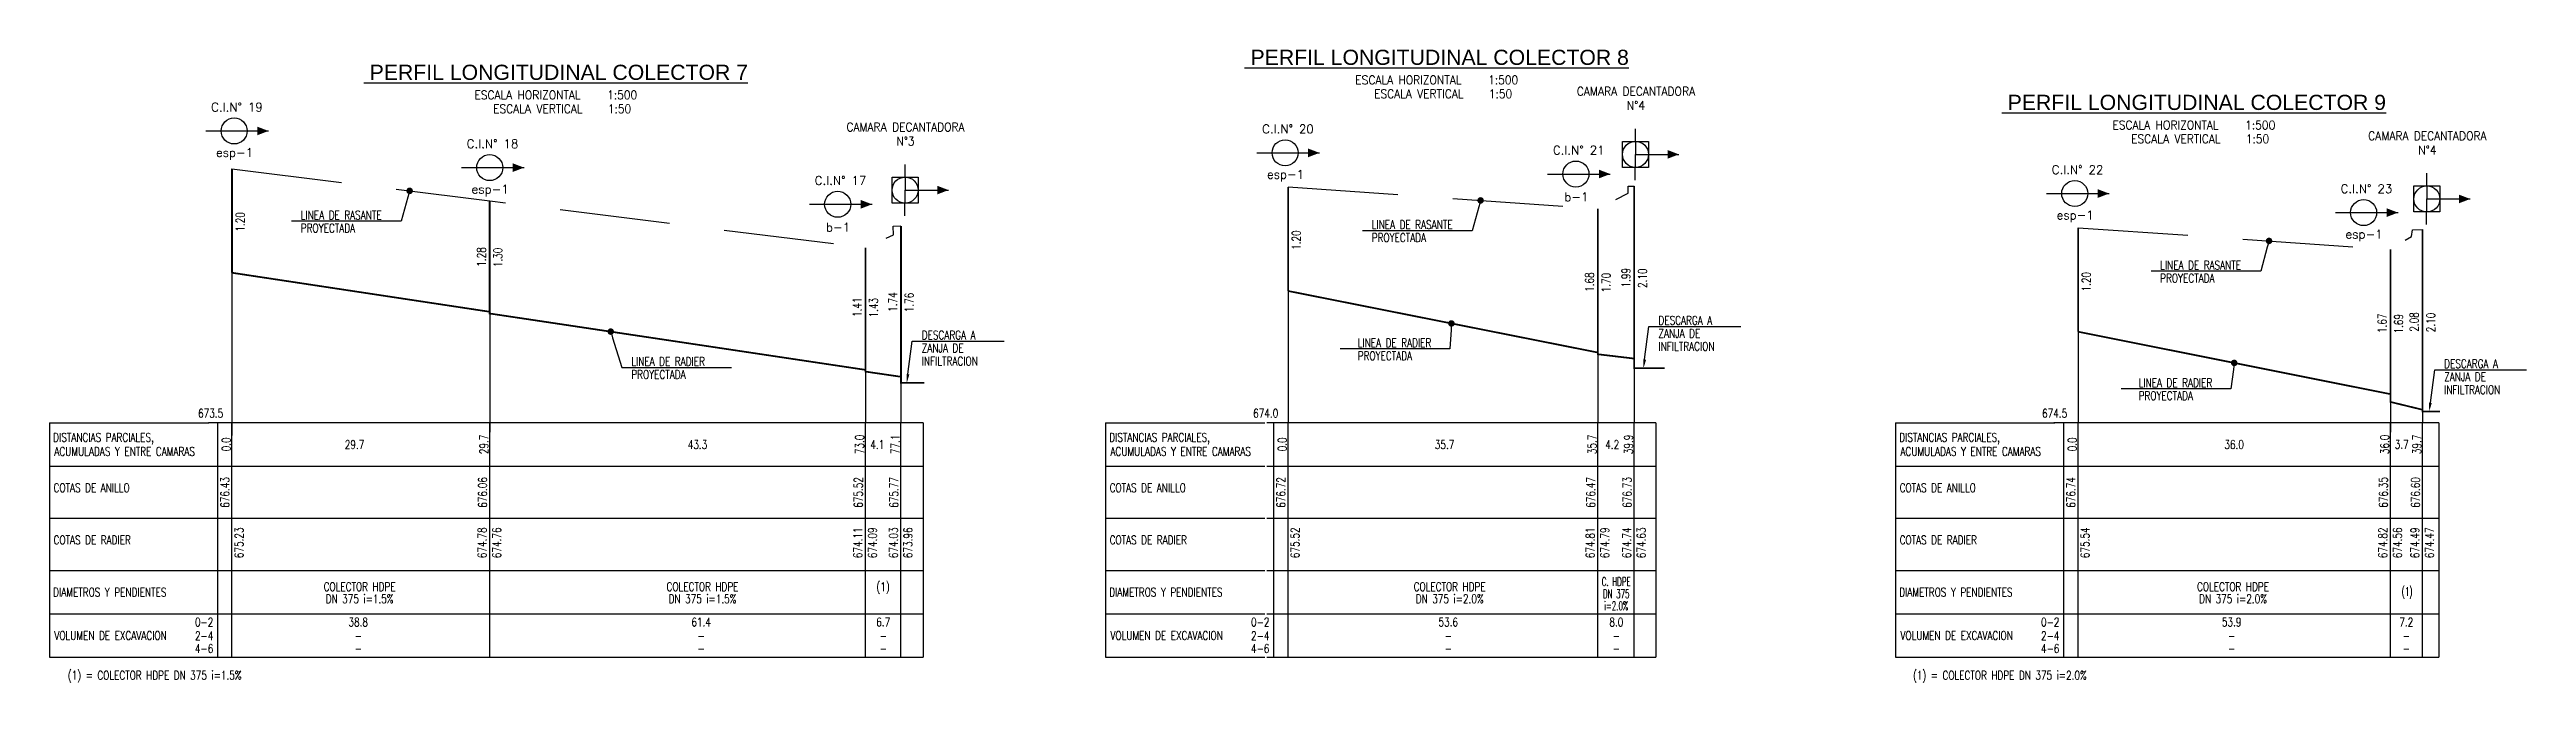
# Model space of a CAD drawing. Extents: x 352140 to 354978, y 6304672 to 6307963.
# Drawn here: x 353714.3 to 353999.8, y 6304672 to 6304745 of the extents above; entities that cross this region are included whole.
import ezdxf
from ezdxf import colors
from ezdxf.entities.mleader import LeaderData, LeaderLine
from ezdxf.enums import TextEntityAlignment as Align
from ezdxf.math import Vec2, Vec3

# ---------------------------------------------------------------- set-up
doc = ezdxf.new("R2010")
doc.units = 0
doc.linetypes.add('DASHED', pattern=[19.049999999999997, 12.7, -6.35])
doc.layers.get('0').update_dxf_attribs({"linetype": 'CONTINUOUS'})
for name, color, linetype in [('00-ALL SALIDA SUMIDERO', 1, 'CONTINUOUS'), ('00-FORMATO', 6, 'CONTINUOUS'), ('00_All ext_Txt', 4, 'CONTINUOUS'), ('03_Pav ext_Cota 250', 7, 'CONTINUOUS'), ('03_S2_Pav ext_Borde vereda', 7, 'CONTINUOUS'), ('05', 3, 'CONTINUOUS'), ('C-ROAD-PROF', 3, 'CONTINUOUS'), ('Perfil perfil cajon', 6, 'CONTINUOUS'), ('Perfil perfil texto', 3, 'CONTINUOUS')]:
    doc.layers.add(name, color=color, linetype=linetype)
doc.styles.add('lluvias DET-ROMANS', font='ROMANS.SHX', dxfattribs={"width": 0.9, "height": 2})
doc.styles.add('NEGRITA', font='swisse.ttf')
doc.styles.add('ROMANS', font='romans.shx', dxfattribs={"width": 0.75})

msp = doc.modelspace()

# ---------------------------------------------------------------- texts
at = {"layer": '00-FORMATO', "color": 6, "style": 'NEGRITA'}
for s, p in [('%%U PERFIL LONGITUDINAL COLECTOR 8', (353874.1924643679, 6304744.115686759)), ('%%U PERFIL LONGITUDINAL COLECTOR 7', (353772.6697989113, 6304742.386979602)), ('%%U PERFIL LONGITUDINAL COLECTOR 9', (353961.4549609363, 6304738.916216425))]:
    msp.add_text(s, height=1.750000116368201, dxfattribs=at).set_placement(p, align=Align.MIDDLE)
at = {"layer": '00-FORMATO', "color": 0, "style": 'ROMANS', "width": 0.9}
for s, p in [('ESCALA HORIZONTAL   1:500', (353874.1924643679, 6304741.499403889)), ('ESCALA HORIZONTAL   1:500', (353772.6697989113, 6304739.770696732)), ('ESCALA VERTICAL   1:50', (353773.3988726587, 6304738.173683423)), ('ESCALA VERTICAL   1:50', (353874.9215381152, 6304739.90239058)), ('ESCALA HORIZONTAL   1:500', (353961.4549609363, 6304736.299933555)), ('ESCALA VERTICAL   1:50', (353962.1840346837, 6304734.702920245))]:
    msp.add_text(s, height=1.000000066496115, dxfattribs=at).set_placement(p, align=Align.MIDDLE)
at = {"layer": 'Perfil perfil texto', "color": 0, "style": 'lluvias DET-ROMANS'}
for s, p in [('C.I.N%%D 19', (353735.9173793764, 6304738.373650787)), ('C.I.N%%D 20', (353857.0417403238, 6304735.84690793)), ('esp-1', (353735.638954753, 6304732.972652985)), ('C.I.N%%D 18', (353765.3689430072, 6304734.143018831)), ('C.I.N%%D 21', (353890.5586406453, 6304733.404906931)), ('esp-1', (353765.0905183837, 6304728.742021028)), ('C.I.N%%D 17', (353805.4760012309, 6304729.91229032)), ('esp-1', (353856.7633157003, 6304730.445910127)), ('C.I.N%%D 22', (353948.0464909962, 6304731.152988199)), ('C.I.N%%D 23', (353981.3445095235, 6304728.95427666)), ('b-1', (353890.2802160218, 6304728.003909129)), ('esp-1', (353947.7680663727, 6304725.751990397)), ('b-1', (353805.1975766074, 6304724.511292517)), ('esp-1', (353981.0660849, 6304723.553278857))]:
    msp.add_text(s, height=1, rotation=359.9999999466392, dxfattribs=at).set_placement(p, align=Align.MIDDLE)
at = {"layer": 'Perfil perfil texto', "color": 0, "style": 'lluvias DET-ROMANS', "width": 0.75}
for s, rotation, p in [('1.20', 89.99999994663915, (353736.2900737774, 6304725.125343055)), ('1.20', 89.99999994663915, (353858.001304823, 6304723.025343054)), ('1.28', 89.99999994663915, (353764.0892441282, 6304721.082634715)), ('1.30', 89.99999994663915, (353765.9900737774, 6304721.02534305)), ('1.68', 89.99999994663915, (353891.8004751738, 6304718.182634681)), ('1.70', 89.99999994663915, (353893.701304823, 6304718.125343015)), ('1.99', 89.99999994663915, (353896.0004751738, 6304718.682634669)), ('2.10', 89.99999994663915, (353897.901304823, 6304718.625343004)), ('1.20', 89.99999994663915, (353949.0493589837, 6304718.22534302)), ('1.41', 89.99999994663915, (353807.3892441282, 6304715.282634687)), ('1.43', 89.99999994663915, (353809.2900737774, 6304715.225343022)), ('1.74', 89.99999994663915, (353811.4892441282, 6304715.882634685)), ('1.76', 89.99999994663915, (353813.3900737774, 6304715.82534302)), ('1.67', 89.99999994663915, (353983.1485293345, 6304713.432634657)), ('1.69', 89.99999994663915, (353985.0493589837, 6304713.375342992)), ('2.08', 89.99999994663915, (353986.8485293345, 6304713.582634722)), ('2.10', 89.99999994663915, (353988.7493589837, 6304713.525343057)), ('29.7', 359.9999999466392, (353749.4677273752, 6304699.440087939)), ('43.3', 359.9999999466392, (353788.9899940911, 6304699.440087939)), ('4.1', 359.9999999466392, (353809.7150598858, 6304699.440087939)), ('35.7', 359.9999999466392, (353875.097140987, 6304699.440087913)), ('4.2', 359.9999999466392, (353894.4169244509, 6304699.440087893)), ('36.0', 359.9999999466392, (353966.0900610177, 6304699.440087904)), ('3.7', 359.9999999466392, (353985.4048385312, 6304699.461585654)), ('676.43', 90.00000005336085, (353734.5290789573, 6304693.916628382)), ('676.06', 90.00000005336085, (353764.2290789573, 6304693.916628386)), ('675.52', 90.00000005336085, (353807.5290789573, 6304693.916628353)), ('675.77', 90.00000005336085, (353811.6290789573, 6304693.916628351)), ('676.72', 90.00000005336085, (353856.2403100029, 6304693.916628356)), ('676.47', 90.00000005336085, (353891.9403100029, 6304693.916628344)), ('676.73', 90.00000005336085, (353896.1403100029, 6304693.916628308)), ('676.74', 90.00000005336085, (353947.2883641636, 6304693.916628348)), ('676.35', 90.00000005336085, (353983.2883641636, 6304693.916628336)), ('676.60', 90.00000005336085, (353986.9883641636, 6304693.916628387)), ('675.23', 90.00000005336085, (353736.15277102, 6304688.107507461)), ('674.78', 90.00000005336085, (353764.1740105935, 6304688.107507464)), ('674.76', 90.00000005336085, (353765.8527710201, 6304688.107507464)), ('674.11', 90.00000005336085, (353807.4740105935, 6304688.107507432)), ('674.09', 90.00000005336085, (353809.15277102, 6304688.107507432)), ('674.03', 90.00000005336085, (353811.5740105934, 6304688.10750743)), ('673.96', 90.00000005336085, (353813.25277102, 6304688.10750743)), ('675.52', 90.00000005336085, (353857.8640020656, 6304688.107507435)), ('674.81', 90.00000005336085, (353891.8852416391, 6304688.107507423)), ('674.79', 90.00000005336085, (353893.5640020657, 6304688.107507423)), ('674.74', 90.00000005336085, (353896.0852416391, 6304688.107507386)), ('674.63', 90.00000005336085, (353897.7640020657, 6304688.107507386)), ('675.54', 90.00000005336085, (353948.9120562263, 6304688.107507426)), ('674.82', 90.00000005336085, (353983.2332957997, 6304688.107507414)), ('674.56', 90.00000005336085, (353984.9120562263, 6304688.107507414)), ('674.49', 90.00000005336085, (353986.9332957997, 6304688.107507465)), ('674.47', 90.00000005336085, (353988.6120562263, 6304688.107507465))]:
    msp.add_text(s, height=0.9999999999999994, rotation=rotation, dxfattribs=at).set_placement(p, align=Align.MIDDLE_CENTER)
for s, p in [('673.5', (353731.4338220982, 6304702.547145787)), ('674.0', (353853.0377897409, 6304702.547145761)), ('674.5', (353943.9579991657, 6304702.547145752))]:
    msp.add_text(s, height=0.9999999999999994, rotation=359.9999999466392, dxfattribs=at).set_placement(p)
for s, p in [('DISTANCIAS PARCIALES,', (353714.7373102271, 6304700.269423191)), ('DISTANCIAS PARCIALES,', (353836.4485412727, 6304700.269423191)), ('DISTANCIAS PARCIALES,', (353927.4965954334, 6304700.269423116)), ('ACUMULADAS Y ENTRE CAMARAS', (353714.8706435596, 6304698.650375572)), ('ACUMULADAS Y ENTRE CAMARAS', (353836.5818746052, 6304698.650375572)), ('ACUMULADAS Y ENTRE CAMARAS', (353927.6299287659, 6304698.650375498)), ('COTAS DE ANILLO', (353714.7801673644, 6304694.459899382)), ('COTAS DE ANILLO', (353836.49139841, 6304694.459899382)), ('COTAS DE ANILLO', (353927.5394525707, 6304694.459899307)), ('COTAS DE RADIER', (353714.7801673616, 6304688.434128494)), ('COTAS DE RADIER', (353836.4913984072, 6304688.434128494)), ('COTAS DE RADIER', (353927.5394525679, 6304688.434128419)), ('DIAMETROS Y PENDIENTES', (353714.737310216, 6304682.408357615)), ('DIAMETROS Y PENDIENTES', (353836.4485412616, 6304682.408357615)), ('DIAMETROS Y PENDIENTES', (353927.4965954222, 6304682.40835754)), ('VOLUMEN DE EXCAVACION', (353714.8706435469, 6304677.408357613)), ('VOLUMEN DE EXCAVACION', (353836.5818745925, 6304677.408357613)), ('VOLUMEN DE EXCAVACION', (353927.6299287532, 6304677.408357538))]:
    msp.add_text(s, height=0.9999999999999994, rotation=359.9999999466392, dxfattribs=at).set_placement(p, align=Align.MIDDLE_LEFT)
for s, p in [('0.0', (353735.1831949361, 6304699.459899325)), ('29.7', (353764.8831949361, 6304699.459899325)), ('73.0', (353808.1831949361, 6304699.459899292)), ('77.1', (353812.2831949361, 6304699.45989929)), ('0.0', (353856.8944259817, 6304699.459899299)), ('35.7', (353892.5944259817, 6304699.459899283)), ('39.9', (353896.7944259817, 6304699.459899247)), ('0.0', (353947.9424801424, 6304699.45989929)), ('36.0', (353983.9424801424, 6304699.459899275)), ('39.7', (353987.6424801424, 6304699.459899326))]:
    msp.add_text(s, height=0.9999999999999994, rotation=90.00000005336085, dxfattribs=at).set_placement(p, align=Align.CENTER)
for s, p in [('0-2', (353732.1343176315, 6304678.965021359)), ('2-4', (353732.1343176315, 6304677.378382214)), ('38.8', (353749.8924922349, 6304678.965021341)), ('61.4', (353789.4147589508, 6304678.965021341)), ('6.7', (353810.3971986703, 6304678.965021341)), ('0-2', (353853.8455486771, 6304678.965021359)), ('2-4', (353853.8455486771, 6304677.378382214)), ('53.6', (353875.5219058467, 6304678.965021315)), ('8.0', (353894.8957616543, 6304678.965021315)), ('0-2', (353944.8936028377, 6304678.965021284)), ('2-4', (353944.8936028377, 6304677.37838214)), ('53.9', (353965.8052789007, 6304678.965021307)), ('7.2', (353985.9339329171, 6304678.965021307)), ('4-6', (353732.1343176315, 6304675.905328587)), ('-', (353749.8924922358, 6304677.378382194)), ('-', (353749.8924922349, 6304675.905328569)), ('-', (353789.4147589518, 6304677.378382194)), ('-', (353789.4147589508, 6304675.905328569)), ('-', (353810.3971986713, 6304677.378382194)), ('-', (353810.3971986703, 6304675.905328569)), ('4-6', (353853.8455486771, 6304675.905328587)), ('-', (353875.5219058476, 6304677.378382168)), ('-', (353875.5219058467, 6304675.905328543)), ('-', (353894.8957616552, 6304677.378382168)), ('-', (353894.8957616543, 6304675.905328543)), ('4-6', (353944.8936028377, 6304675.905328512)), ('-', (353965.8052789017, 6304677.378382159)), ('-', (353965.8052789007, 6304675.905328535)), ('-', (353985.933932918, 6304677.378382159)), ('-', (353985.9339329171, 6304675.905328535))]:
    msp.add_text(s, height=0.9999999999999994, rotation=359.9999999466392, dxfattribs=at).set_placement(p, align=Align.MIDDLE)
at = {"layer": 'Perfil perfil texto', "color": 0, "attachment_point": 2, "style": 'lluvias DET-ROMANS'}
for s, insert, char_height, width, rotation, line_spacing_factor in [('CAMARA DECANTADORA \\PN%%D4', (353897.154206381, 6304740.693722933), 1, 13.2085714290227, 359.9999999733196, 0.9806521173167446), ('CAMARA DECANTADORA \\PN%%D3', (353812.9758764, 6304736.573814351), 1, 13.2085714290227, 359.9999999733196, 0.9806521173167446), ('CAMARA DECANTADORA \\PN%%D4', (353988.3602680703, 6304735.54996518), 1, 13.2085714290227, 359.9999999733196, 0.9806521173167446), ('{\\W0.75;COLECTOR HDPE \\PDN 375 i=1.5%}', (353750.0500944052, 6304683.545003064), 0.9999999999999994, 12.13178571521333, 359.99999994663915, 0.8392062547483613), ('{\\W0.75;COLECTOR HDPE \\PDN 375 i=1.5%}', (353789.5723611212, 6304683.545003064), 0.9999999999999994, 12.13178571521333, 359.99999994663915, 0.8392062547483613), ('{\\W0.75;(1)}', (353810.3808599796, 6304683.545003064), 0.9999999999999994, 1.58142857142857, 359.99999994663915, 0.8392062547483613), ('{\\W0.75;COLECTOR HDPE \\PDN 375 i=2.0%}', (353875.679508017, 6304683.545003038), 0.9999999999999994, 12.13178571521333, 359.99999994663915, 0.8392062547483613), ('{\\W0.6;C. HDPE \\PDN 375 \\Pi=2.0%}', (353894.8759985718, 6304684.126822594), 0.9999999999999994, 12.13178571521333, 359.99999994663915, 0.8392062547483613), ('{\\W0.75;COLECTOR HDPE \\PDN 375 i=2.0%}', (353965.9628810711, 6304683.54500303), 0.9999999999999994, 12.13178571521333, 359.99999994663915, 0.8392062547483613), ('{\\W0.6;(1)}', (353986.0285777386, 6304682.992533434), 0.9999999999999994, 12.13178571521333, 359.99999994663915, 0.8392062547483613), ('{\\W0.75;(1) = COLECTOR HDPE DN 375 i=1.5%}', (353726.4273947395, 6304673.325725388), 0.9999999999999994, 83.57829935305978, 359.99999994663915, 0.8392062547483613), ('{\\W0.75;(1) = COLECTOR HDPE DN 375 i=2.0%}', (353939.0875280554, 6304673.325725353), 0.9999999999999994, 83.57829935305978, 359.99999994663915, 0.8392062547483613)]:
    msp.add_mtext(s, dxfattribs=dict(at, insert=insert, char_height=char_height, width=width, rotation=rotation, line_spacing_factor=line_spacing_factor))

# ---------------------------------------------------------------- blocks, each defined once
blk = doc.blocks.new('_Dot')
at = {"color": 0, "linetype": 'ByBlock', "lineweight": -2}
blk.add_line((-0.5, 0), (-1, 0), dxfattribs=at)
at = {"color": 0, "linetype": 'ByBlock', "const_width": 0.5}
blk.add_lwpolyline([(-0.25, 0, 1), (0.25, 0, 1)], format="xyb", close=True, dxfattribs=at)

# ---------------------------------------------------------------- linework, layer by layer
at = {"layer": '00-ALL SALIDA SUMIDERO', "ltscale": 0.5}
for points in [[(353739.5506622212, 6304735.618415248, 0, 1, 0), (353738.2470154568, 6304735.618415248, 0, 0, 0)], [(353860.6750231685, 6304733.09167239, 0, 1, 0), (353859.3713764042, 6304733.09167239, 0, 0, 0)], [(353902.0996359993, 6304732.917435395, 0, 1, 0), (353900.7959892349, 6304732.917435395, 0, 0, 0)], [(353769.002225852, 6304731.387783291, 0, 1, 0), (353767.6985790876, 6304731.387783291, 0, 0, 0)], [(353817.9213060183, 6304728.797526813, 0, 1, 0), (353816.6176592539, 6304728.797526813, 0, 0, 0)], [(353894.19192349, 6304730.649671392, 0, 1, 0), (353892.8882767256, 6304730.649671392, 0, 0, 0)], [(353809.1092840756, 6304727.15705478, 0, 1, 0), (353807.8056373113, 6304727.15705478, 0, 0, 0)], [(353951.6797738409, 6304728.397752659, 0, 1, 0), (353950.3761270765, 6304728.397752659, 0, 0, 0)], [(353984.9777923682, 6304726.19904112, 0, 1, 0), (353983.6741456039, 6304726.19904112, 0, 0, 0)], [(353993.3056976886, 6304727.773677642, 0, 1, 0), (353992.0020509243, 6304727.773677642, 0, 0, 0)]]:
    msp.add_lwpolyline(points, format="xyseb", dxfattribs=at)
at = {"layer": '00-ALL SALIDA SUMIDERO', "ltscale": 0.5, "const_width": 0.2}
for points in [[(353735.343209813, 6304719.259899332), (353735.343209813, 6304731.259899332)], [(353857.0544408586, 6304729.159899304), (353857.0544408586, 6304717.159899356)], [(353896.9544408586, 6304729.259899254), (353896.9544408586, 6304709.359899307)], [(353765.043209813, 6304714.759899332), (353765.043209813, 6304727.55989932)], [(353892.7544408586, 6304726.659899306), (353892.7544408586, 6304709.859899277)], [(353812.4432098129, 6304707.259899298), (353812.4432098129, 6304724.659899298)], [(353948.1024950192, 6304712.459899295), (353948.1024950192, 6304724.459899298)], [(353987.8024950192, 6304703.459899333), (353987.8024950192, 6304724.259899333)], [(353808.343209813, 6304708.059899332), (353808.343209813, 6304722.159899266)], [(353984.1024950192, 6304705.259899268), (353984.1024950192, 6304721.959899268)], [(353735.343209813, 6304719.259899332), (353765.043209813, 6304714.759899332), (353765.043209813, 6304714.559899332), (353808.343209813, 6304708.059899332), (353808.343209813, 6304707.8598993), (353812.4432098129, 6304707.259899298), (353812.4432098129, 6304706.559899332), (353815.1311388252, 6304706.559899332)], [(353857.0544408586, 6304717.159899304), (353892.7544408586, 6304710.059899306), (353892.7544408586, 6304709.859899277), (353896.9544408586, 6304709.359899307), (353896.9544408586, 6304708.259899306), (353900.4734058825, 6304708.259899306)], [(353948.1024950192, 6304712.459899295), (353984.1024950192, 6304705.259899268), (353984.1024950192, 6304704.359899298), (353987.8024950192, 6304703.459899333), (353987.8024950192, 6304703.259899333), (353989.8301594621, 6304703.259899333)]]:
    msp.add_lwpolyline(points, dxfattribs=at)
at = {"layer": '03_Pav ext_Cota 250', "color": 7}
for points in [[(353735.343209813, 6304674.908357566), (353735.343209813, 6304701.959899332)], [(353765.043209813, 6304674.908357566), (353765.043209813, 6304701.959899332)], [(353808.343209813, 6304674.908357534), (353808.343209813, 6304701.9598993)], [(353812.4432098129, 6304674.908357532), (353812.4432098129, 6304701.959899298)], [(353857.0544408586, 6304674.90835754), (353857.0544408586, 6304701.959899306)], [(353892.7544408586, 6304674.908357524), (353892.7544408586, 6304701.95989929)], [(353896.9544408586, 6304674.908357488), (353896.9544408586, 6304701.959899254)], [(353948.1024950192, 6304674.908357532), (353948.1024950192, 6304701.959899298)], [(353984.1024950192, 6304674.908357516), (353984.1024950192, 6304701.959899282)], [(353987.8024950192, 6304674.908357567), (353987.8024950192, 6304701.959899333)]]:
    msp.add_lwpolyline(points, dxfattribs=at)
at = {"layer": '03_S2_Pav ext_Borde vereda'}
for points in [[(353735.343209813, 6304719.259899332), (353735.343209813, 6304700.495580654)], [(353857.0544408586, 6304717.159899304), (353857.0544408586, 6304701.959899306)], [(353765.043209813, 6304714.559899332), (353765.043209813, 6304700.85272351)], [(353948.1024950192, 6304712.459899295), (353948.1024950192, 6304701.959899298)], [(353892.7544408586, 6304709.859899277), (353892.7544408586, 6304701.959899306)], [(353808.343209813, 6304707.8598993), (353808.343209813, 6304701.959899332)], [(353812.4432098129, 6304706.559899332), (353812.4432098129, 6304701.959899332)], [(353896.9544408586, 6304708.259899306), (353896.9544408586, 6304701.959899306)], [(353984.1024950192, 6304704.359899298), (353984.1024950192, 6304700.85272346)], [(353987.8024950192, 6304703.259899333), (353987.8024950192, 6304701.959899333)]]:
    msp.add_lwpolyline(points, dxfattribs=at)
at = {"layer": '05', "color": 1}
for p, q in [((353732.3296650719, 6304735.618415248), (353739.5506622212, 6304735.618415248)), ((353853.4540260192, 6304733.09167239), (353860.6750231685, 6304733.09167239)), ((353897.0996359993, 6304732.917435395), (353902.0996359993, 6304732.917435395)), ((353761.7812287027, 6304731.387783291), (353769.002225852, 6304731.387783291)), ((353886.9709263407, 6304730.649671392), (353894.19192349, 6304730.649671392)), ((353801.8882869263, 6304727.15705478), (353809.1092840756, 6304727.15705478)), ((353812.9213060183, 6304728.797526813), (353817.9213060183, 6304728.797526813)), ((353944.4587766916, 6304728.397752659), (353951.6797738409, 6304728.397752659)), ((353988.3056976886, 6304727.773677642), (353993.3056976886, 6304727.773677642)), ((353977.7567952189, 6304726.19904112), (353984.9777923682, 6304726.19904112))]:
    msp.add_line(p, q, dxfattribs=at)
for points in [[(353897.0679280242, 6304735.880598689), (353897.099635999, 6304732.917435395)], [(353897.0679280242, 6304729.9542721), (353897.099635999, 6304732.917435395)], [(353812.8895980433, 6304731.760690108), (353812.921306018, 6304728.797526813)], [(353988.2739897136, 6304730.736840936), (353988.3056976884, 6304727.773677642)], [(353812.8895980433, 6304725.834363518), (353812.921306018, 6304728.797526813)], [(353988.2739897136, 6304724.810514347), (353988.3056976884, 6304727.773677642)]]:
    msp.add_lwpolyline(points, dxfattribs=at)
for points in [[(353898.5996359993, 6304731.417435395), (353895.5996359993, 6304731.417435395), (353895.5996359993, 6304734.417435395), (353898.5996359993, 6304734.417435395)], [(353814.4213060183, 6304727.297526813), (353811.4213060183, 6304727.297526813), (353811.4213060183, 6304730.297526813), (353814.4213060183, 6304730.297526813)], [(353989.8056976886, 6304726.273677642), (353986.8056976886, 6304726.273677642), (353986.8056976886, 6304729.273677642), (353989.8056976886, 6304729.273677642)]]:
    msp.add_lwpolyline(points, close=True, dxfattribs=at)
for centre in [(353735.5907219464, 6304735.618415248), (353765.0422855771, 6304731.387783291), (353856.7150828937, 6304733.09167239), (353890.2319832152, 6304730.649671392), (353897.0996359993, 6304732.917435395), (353812.9213060183, 6304728.797526813), (353947.7198335661, 6304728.397752659), (353988.3056976886, 6304727.773677642), (353805.1493438008, 6304727.15705478), (353981.0178520934, 6304726.19904112)]:
    msp.add_circle(centre, 1.5, dxfattribs=at)
at = {"layer": 'C-ROAD-PROF', "color": 3, "linetype": 'DASHED', "lineweight": -3, "flags": 128}
for points in [[(353735.343209813, 6304731.259899332), (353765.043209813, 6304727.55989932), (353808.343209813, 6304722.159899266), (353811.5748799702, 6304723.622269031), (353811.559354646, 6304724.653244748), (353812.4432098129, 6304724.659899298)], [(353857.0544408586, 6304729.159899304), (353892.7544408586, 6304726.659899306), (353896.2635144078, 6304728.432048339), (353896.2539603377, 6304729.259899254), (353896.9544408586, 6304729.259899254)], [(353948.1024950192, 6304724.459899298), (353984.1024950192, 6304721.959899268), (353986.5166943223, 6304723.46088546), (353986.6599653144, 6304724.216299197), (353987.8024950192, 6304724.259899333)]]:
    msp.add_lwpolyline(points, dxfattribs=at)
at = {"layer": 'Perfil perfil cajon'}
for p, q in [((353714.3151369494, 6304701.959899376), (353732.6633780292, 6304701.959899377)), ((353714.3151369493, 6304701.959899376), (353714.3151369479, 6304674.908357611)), ((353814.9958895851, 6304701.959899297), (353732.6188521266, 6304701.959899336)), ((353733.6843910549, 6304701.959899376), (353733.6843910538, 6304674.90835761)), ((353836.026367995, 6304701.959899376), (353854.3746090748, 6304701.959899377)), ((353836.0263679949, 6304701.959899376), (353836.0263679935, 6304674.908357611)), ((353899.4364874542, 6304701.959899271), (353854.6184035295, 6304701.95989931)), ((353855.3956221005, 6304701.959899376), (353855.3956220994, 6304674.90835761)), ((353927.0744221556, 6304701.959899302), (353945.4226632354, 6304701.959899303)), ((353927.0744221556, 6304701.959899302), (353927.0744221542, 6304674.908357536)), ((353989.6919752994, 6304701.959899263), (353945.328224853, 6304701.959899302)), ((353946.4436762612, 6304701.959899302), (353946.44367626, 6304674.908357535)), ((353714.315136948, 6304674.90835761), (353732.6633780273, 6304674.90835761)), ((353836.0263679936, 6304674.90835761), (353854.3746090729, 6304674.90835761)), ((353927.0744221543, 6304674.908357535), (353945.4226632336, 6304674.908357535))]:
    msp.add_line(p, q, dxfattribs=at)
at = {"layer": 'Perfil perfil cajon', "color": 7}
for p, q in [((353714.3151369491, 6304696.959899379), (353732.6633780301, 6304696.959899375)), ((353714.3151369491, 6304696.959899379), (353732.6633780292, 6304696.959899375)), ((353732.6188521266, 6304696.959899334), (353814.9958895839, 6304696.959899295)), ((353836.0263679947, 6304696.959899379), (353854.3746090757, 6304696.959899375)), ((353836.0263679947, 6304696.959899379), (353854.3746090748, 6304696.959899375)), ((353854.6184035295, 6304696.959899308), (353899.436487453, 6304696.959899269)), ((353927.0744221554, 6304696.959899304), (353945.4226632364, 6304696.959899301)), ((353927.0744221554, 6304696.959899304), (353945.4226632354, 6304696.959899301)), ((353945.328224853, 6304696.9598993), (353989.6919752981, 6304696.959899261)), ((353714.3151369488, 6304690.934128493), (353732.6633780282, 6304690.934128493)), ((353732.6188521257, 6304690.934128452), (353814.9958895823, 6304690.93412841)), ((353836.0263679944, 6304690.934128493), (353854.3746090738, 6304690.934128493)), ((353854.6184035286, 6304690.934128426), (353899.4364874514, 6304690.934128384)), ((353927.0744221551, 6304690.934128419), (353945.4226632345, 6304690.934128419)), ((353945.3282248521, 6304690.934128418), (353989.6919752966, 6304690.934128376)), ((353714.3151369485, 6304684.90835761), (353732.6633780273, 6304684.908357607)), ((353732.6188521257, 6304684.908357568), (353814.9958895807, 6304684.908357526)), ((353836.0263679941, 6304684.90835761), (353854.3746090729, 6304684.908357607)), ((353854.6184035286, 6304684.908357542), (353899.4364874498, 6304684.9083575)), ((353927.0744221547, 6304684.908357535), (353945.4226632336, 6304684.908357533)), ((353945.3282248521, 6304684.908357534), (353989.691975295, 6304684.908357492)), ((353714.3151369482, 6304679.908357611), (353732.6633780273, 6304679.908357611)), ((353732.6188521247, 6304679.90835757), (353814.9958895794, 6304679.908357528)), ((353836.0263679938, 6304679.908357611), (353854.3746090729, 6304679.908357611)), ((353854.6184035277, 6304679.908357544), (353899.4364874485, 6304679.908357502)), ((353927.0744221545, 6304679.908357536), (353945.4226632336, 6304679.908357536)), ((353945.3282248511, 6304679.908357535), (353989.6919752936, 6304679.908357494))]:
    msp.add_line(p, q, dxfattribs=at)
at = {"layer": 'Perfil perfil cajon'}
for points in [[(353814.9958895851, 6304701.959899263), (353814.9958895781, 6304674.908357496)], [(353899.4364874542, 6304701.959899236), (353899.4364874472, 6304674.90835747)], [(353989.6919752994, 6304701.959899228), (353989.6919752924, 6304674.908357462)], [(353732.6188521247, 6304674.908357569), (353814.9958895781, 6304674.90835753)], [(353854.6184035277, 6304674.908357543), (353899.4364874472, 6304674.908357504)], [(353945.3282248511, 6304674.908357535), (353989.6919752924, 6304674.908357495)]]:
    msp.add_lwpolyline(points, dxfattribs=at)

msp.set_redraw_order([(e.dxf.handle, doc.entitydb.next_handle()) for e in msp.query("TEXT MTEXT ATTDEF DIMENSION ARC_DIMENSION")])  # texts and dimensions are drawn at this point

# ---------------------------------------------------------------- leaders
at = {"layer": '00_All ext_Txt'}
ml = msp.add_multileader_mtext('Standard', dxfattribs=at)
ml.set_content('{\\C256;LINEA DE RASANTE PROYECTADA}', color=2, style='ROMANS')
ml.set_leader_properties(color=7)
ml.set_arrow_properties(name='DOT')
ml.build(insert=Vec2(0, 0))
ml.multileader.update_dxf_attribs({"text_left_attachment_type": 6, "text_right_attachment_type": 6, "dogleg_length": 0.4164050059420628, "arrow_head_size": 0.75})
ctx = ml.context
ctx.base_point, ctx.char_height, ctx.arrow_head_size, ctx.landing_gap_size, ctx.plane_origin, ctx.plane_x_axis, ctx.plane_y_axis = Vec3(353743.2185241514, 6304725.214233086, -1.331168124e-07), 1, 0.75, 0.0500000025053053, Vec3(353752.6294847036, 6304786.490668462, 1.16206383e-07), Vec3(1, -1.27675647831893e-15, -3.517525297178413e-09), Vec3(1.292968947391459e-15, 1, 4.609055430399856e-09)
ctx.left_attachment, ctx.right_attachment = 6, 6
notes = []
notes.append((ctx, [(1, (1, 1, 0), (353754.8588533027, 6304725.214233086, -1.740619647e-07), (-1, 1.27675647831893e-15, 3.517525297178411e-09), 1.040329146316736, [(1, [(353755.8154340435, 6304728.709487551, -1.613169401e-07)], 0, [])])]))
ctx.mtext.insert, ctx.mtext.text_direction, ctx.mtext.rotation, ctx.mtext.width, ctx.mtext.line_spacing_factor, ctx.mtext.line_spacing_style, ctx.mtext.flow_direction, ctx.mtext.extrusion = Vec3(353743.2685241539, 6304726.414233087, -1.277618222e-07), Vec3(1, -1.27675647831893e-15, -3.517525297178413e-09), 6.283185307179585, 11.43449085514294, 0.8999999999999998, 2, 5, Vec3(3.517525297178409e-09, -4.609055430399863e-09, 1)
ml = msp.add_multileader_mtext('Standard', dxfattribs=at)
ml.set_content('{\\C256;LINEA DE RASANTE PROYECTADA}', color=2, style='ROMANS')
ml.set_leader_properties(color=7)
ml.set_arrow_properties(name='DOT')
ml.build(insert=Vec2(0, 0))
ml.multileader.update_dxf_attribs({"text_left_attachment_type": 6, "text_right_attachment_type": 6, "dogleg_length": 0.4164050059420628, "arrow_head_size": 0.75})
ctx = ml.context
ctx.base_point, ctx.char_height, ctx.arrow_head_size, ctx.landing_gap_size, ctx.plane_origin, ctx.plane_x_axis, ctx.plane_y_axis = Vec3(353866.6464337028, 6304724.110800112, 2.82001276e-08), 1, 0.75, 0.0500000025053053, Vec3(353876.057394255, 6304750.387235487, 1.16206383e-07), Vec3(1, -1.27675647831893e-15, -3.517525297178413e-09), Vec3(1.292968947391459e-15, 1, 4.609055430399856e-09)
ctx.left_attachment, ctx.right_attachment = 6, 6
notes.append((ctx, [(1, (1, 1, 0), (353878.2867628541, 6304724.110800112, -1.27450246e-08), (-1, 1.27675647831893e-15, 3.517525297178411e-09), 1.040329146316736, [(1, [(353879.2433435949, 6304727.606054576)], 0, [])])]))
ctx.mtext.insert, ctx.mtext.text_direction, ctx.mtext.rotation, ctx.mtext.width, ctx.mtext.line_spacing_factor, ctx.mtext.line_spacing_style, ctx.mtext.flow_direction, ctx.mtext.extrusion = Vec3(353866.6964337053, 6304725.310800112, 3.35551179e-08), Vec3(1, -1.27675647831893e-15, -3.517525297178413e-09), 6.283185307179585, 11.43449085514294, 0.8999999999999998, 2, 5, Vec3(3.517525297178409e-09, -4.609055430399863e-09, 1)
ml = msp.add_multileader_mtext('Standard', dxfattribs=at)
ml.set_content('{\\C256;LINEA DE RASANTE PROYECTADA}', color=2, style='ROMANS')
ml.set_leader_properties(color=7)
ml.set_arrow_properties(name='DOT')
ml.build(insert=Vec2(0, 0))
ml.multileader.update_dxf_attribs({"text_left_attachment_type": 6, "text_right_attachment_type": 6, "dogleg_length": 0.4164050059420628, "arrow_head_size": 0.75})
ctx = ml.context
ctx.base_point, ctx.char_height, ctx.arrow_head_size, ctx.landing_gap_size, ctx.plane_origin, ctx.plane_x_axis, ctx.plane_y_axis = Vec3(353957.5157329106, 6304719.43616233, 2.82001276e-08), 1, 0.75, 0.0500000025053053, Vec3(353966.9266934628, 6304750.712597705, 1.392516601e-07), Vec3(1, -1.27675647831893e-15, -3.517525297178413e-09), Vec3(1.292968947391459e-15, 1, 4.609055430399856e-09)
ctx.left_attachment, ctx.right_attachment = 6, 6
notes.append((ctx, [(1, (1, 1, 0), (353969.1560620619, 6304719.43616233, -1.27450246e-08), (-1, 1.27675647831893e-15, 3.517525297178411e-09), 1.040329146316736, [(1, [(353970.1126428027, 6304722.931416795)], 0, [])])]))
ctx.mtext.insert, ctx.mtext.text_direction, ctx.mtext.rotation, ctx.mtext.width, ctx.mtext.line_spacing_factor, ctx.mtext.line_spacing_style, ctx.mtext.flow_direction, ctx.mtext.extrusion = Vec3(353957.5657329131, 6304720.63616233, 3.35551179e-08), Vec3(1, -1.27675647831893e-15, -3.517525297178413e-09), 6.283185307179585, 11.43449085514294, 0.8999999999999998, 2, 5, Vec3(3.517525297178409e-09, -4.609055430399863e-09, 1)
ml = msp.add_multileader_mtext('Standard', dxfattribs=at)
ml.set_content('{\\C256;LINEA DE RADIER PROYECTADA}', color=2, style='ROMANS')
ml.set_leader_properties(color=7)
ml.set_arrow_properties(name='DOT')
ml.build(insert=Vec2(0, 0))
ml.multileader.update_dxf_attribs({"text_left_attachment_type": 6, "text_right_attachment_type": 6, "dogleg_length": 0.4164050059420628, "arrow_head_size": 0.75})
ctx = ml.context
ctx.base_point, ctx.char_height, ctx.arrow_head_size, ctx.landing_gap_size, ctx.plane_origin, ctx.plane_x_axis, ctx.plane_y_axis = Vec3(353781.3107319222, 6304708.331104429, -9.63696572e-08), 1, 0.75, 0.0500000025053053, Vec3(353792.5036946091, 6304768.433624229, 1.412746587e-07), Vec3(1, -1.27675647831893e-15, -3.517525297178413e-09), Vec3(1.292968947391459e-15, 1, 4.609055430399856e-09)
ctx.left_attachment, ctx.right_attachment = 6, 6
notes.append((ctx, [(0, (1, 1, 0), (353780.2704027759, 6304708.331104429, -9.27102731e-08), (1, -1.333980486555479e-15, -3.51752529717841e-09), 1.040329146316736, [(1, [(353778.9941538093, 6304712.471910252, -6.91358315e-08)], 0, [])])]))
ctx.mtext.insert, ctx.mtext.text_direction, ctx.mtext.rotation, ctx.mtext.width, ctx.mtext.line_spacing_factor, ctx.mtext.line_spacing_style, ctx.mtext.flow_direction, ctx.mtext.extrusion = Vec3(353781.3607319247, 6304709.531104429, -9.10146669e-08), Vec3(1, -1.27675647831893e-15, -3.517525297178413e-09), 6.283185307179585, 11.43449085514294, 0.8999999999999998, 2, 5, Vec3(3.517525297178409e-09, -4.609055430399863e-09, 1)
ml = msp.add_multileader_mtext('Standard', dxfattribs=at)
ml.set_content('{\\C256;DESCARGA A ZANJA DE INFILTRACION}', color=2, style='ROMANS')
ml.set_leader_properties(color=7)
ml.build(insert=Vec2(0, 0))
ml.multileader.update_dxf_attribs({"text_left_attachment_type": 6, "text_right_attachment_type": 6, "dogleg_length": 0.4164050059420628, "arrow_head_size": 1})
ctx = ml.context
ctx.base_point, ctx.char_height, ctx.arrow_head_size, ctx.landing_gap_size, ctx.plane_origin, ctx.plane_x_axis, ctx.plane_y_axis = Vec3(353814.7860971385, 6304711.372168657, -1.450045925e-07), 1, 1, 0.0500000025053053, Vec3(353822.2395127136, 6304754.466230659, 2.74007501e-08), Vec3(1, -1.27675647831893e-15, -3.517525297178413e-09), Vec3(1.292968947391459e-15, 1, 4.609055430399856e-09)
ctx.left_attachment, ctx.right_attachment = 6, 6
notes.append((ctx, [(0, (1, 1, 0), (353813.7457679922, 6304711.372168657, -1.413452085e-07), (1, -1.333980486555479e-15, -3.51752529717841e-09), 1.040329146316736, [(1, [(353813.117973089, 6304706.559899332, -1.613169401e-07)], 0, [])])]))
ctx.mtext.insert, ctx.mtext.text_direction, ctx.mtext.rotation, ctx.mtext.width, ctx.mtext.line_spacing_factor, ctx.mtext.line_spacing_style, ctx.mtext.flow_direction, ctx.mtext.extrusion = Vec3(353814.836097141, 6304712.572168658, -1.396496023e-07), Vec3(1, -1.27675647831893e-15, -3.517525297178413e-09), 6.283185307179585, 9.390952380952383, 0.8999999999999998, 2, 5, Vec3(3.517525297178409e-09, -4.609055430399863e-09, 1)
ml = msp.add_multileader_mtext('Standard', dxfattribs=at)
ml.set_content('{\\C256;LINEA DE RADIER PROYECTADA}', color=2, style='ROMANS')
ml.set_leader_properties(color=7)
ml.set_arrow_properties(name='DOT')
ml.build(insert=Vec2(0, 0))
ml.multileader.update_dxf_attribs({"text_left_attachment_type": 6, "text_right_attachment_type": 6, "dogleg_length": 0.4164050059420628, "arrow_head_size": 0.75})
ctx = ml.context
ctx.base_point, ctx.char_height, ctx.arrow_head_size, ctx.landing_gap_size, ctx.plane_origin, ctx.plane_x_axis, ctx.plane_y_axis = Vec3(353865.0343404266, 6304710.47685221, 3.8547882e-08), 1, 0.75, 0.0500000025053053, Vec3(353876.6670336818, 6304733.947157855, 1.058055289e-07), Vec3(1, -1.27675647831893e-15, -3.517525297178413e-09), Vec3(1.292968947391459e-15, 1, 4.609055430399856e-09)
ctx.left_attachment, ctx.right_attachment = 6, 6
notes.append((ctx, [(1, (1, 1, 0), (353875.7103838636, 6304710.47685221), (-1, 1.27675647831893e-15, 3.517525297178411e-09), 1.040329146316736, [(1, [(353875.8832700378, 6304713.415230196, 1.39296447e-08)], 0, [])])]))
ctx.mtext.insert, ctx.mtext.text_direction, ctx.mtext.rotation, ctx.mtext.width, ctx.mtext.line_spacing_factor, ctx.mtext.line_spacing_style, ctx.mtext.flow_direction, ctx.mtext.extrusion = Vec3(353865.0843404291, 6304711.67685221, 4.39028723e-08), Vec3(1, -1.27675647831893e-15, -3.517525297178413e-09), 6.283185307179585, 11.43449085514294, 0.8999999999999998, 2, 5, Vec3(3.517525297178409e-09, -4.609055430399863e-09, 1)
ml = msp.add_multileader_mtext('Standard', dxfattribs=at)
ml.set_content('{\\C256;DESCARGA A ZANJA DE INFILTRACION}', color=2, style='ROMANS')
ml.set_leader_properties(color=7)
ml.build(insert=Vec2(0, 0))
ml.multileader.update_dxf_attribs({"text_left_attachment_type": 6, "text_right_attachment_type": 6, "dogleg_length": 0.4164050059420628, "arrow_head_size": 1})
ctx = ml.context
ctx.base_point, ctx.char_height, ctx.arrow_head_size, ctx.landing_gap_size, ctx.plane_origin, ctx.plane_x_axis, ctx.plane_y_axis = Vec3(353899.6936503192, 6304713.072168631, 1.63123475e-08), 1, 1, 0.0500000025053053, Vec3(353907.1470658943, 6304756.166230633, 1.887176902e-07), Vec3(1, -1.27675647831893e-15, -3.517525297178413e-09), Vec3(1.292968947391459e-15, 1, 4.609055430399856e-09)
ctx.left_attachment, ctx.right_attachment = 6, 6
notes.append((ctx, [(0, (1, 1, 0), (353898.6533211729, 6304713.072168631, 1.99717316e-08), (1, -1.333980486555479e-15, -3.51752529717841e-09), 1.040329146316736, [(1, [(353898.0255262697, 6304708.259899306)], 0, [])])]))
ctx.mtext.insert, ctx.mtext.text_direction, ctx.mtext.rotation, ctx.mtext.width, ctx.mtext.line_spacing_factor, ctx.mtext.line_spacing_style, ctx.mtext.flow_direction, ctx.mtext.extrusion = Vec3(353899.7436503217, 6304714.272168632, 2.16673378e-08), Vec3(1, -1.27675647831893e-15, -3.517525297178413e-09), 6.283185307179585, 9.390952380952383, 0.8999999999999998, 2, 5, Vec3(3.517525297178409e-09, -4.609055430399863e-09, 1)
ml = msp.add_multileader_mtext('Standard', dxfattribs=at)
ml.set_content('{\\C256;LINEA DE RADIER PROYECTADA}', color=2, style='ROMANS')
ml.set_leader_properties(color=7)
ml.set_arrow_properties(name='DOT')
ml.build(insert=Vec2(0, 0))
ml.multileader.update_dxf_attribs({"text_left_attachment_type": 6, "text_right_attachment_type": 6, "dogleg_length": 0.4164050059420628, "arrow_head_size": 0.75})
ctx = ml.context
ctx.base_point, ctx.char_height, ctx.arrow_head_size, ctx.landing_gap_size, ctx.plane_origin, ctx.plane_x_axis, ctx.plane_y_axis = Vec3(353955.0363033355, 6304705.874155478, -1.779293413e-07), 1, 0.75, 0.0500000025053053, Vec3(353966.2292660224, 6304740.976675279, -5.55114112e-08), Vec3(1, -1.27675647831893e-15, -3.517525297178413e-09), Vec3(1.292968947391459e-15, 1, 4.609055430399856e-09)
ctx.left_attachment, ctx.right_attachment = 6, 6
notes.append((ctx, [(1, (1, 1, 0), (353965.7123467726, 6304705.874155478, -2.154825941e-07), (-1, 1.27675647831893e-15, 3.517525297178411e-09), 1.040329146316736, [(1, [(353966.1024950192, 6304708.859899282, -2.030934918e-07)], 0, [])])]))
ctx.mtext.insert, ctx.mtext.text_direction, ctx.mtext.rotation, ctx.mtext.width, ctx.mtext.line_spacing_factor, ctx.mtext.line_spacing_style, ctx.mtext.flow_direction, ctx.mtext.extrusion = Vec3(353955.086303338, 6304707.074155478, -1.72574351e-07), Vec3(1, -1.27675647831893e-15, -3.517525297178413e-09), 6.283185307179585, 11.43449085514294, 0.8999999999999998, 2, 5, Vec3(3.517525297178409e-09, -4.609055430399863e-09, 1)
ml = msp.add_multileader_mtext('Standard', dxfattribs=at)
ml.set_content('{\\C256;DESCARGA A ZANJA DE INFILTRACION}', color=2, style='ROMANS')
ml.set_leader_properties(color=7)
ml.build(insert=Vec2(0, 0))
ml.multileader.update_dxf_attribs({"text_left_attachment_type": 6, "text_right_attachment_type": 6, "dogleg_length": 0.4164050059420628, "arrow_head_size": 1})
ctx = ml.context
ctx.base_point, ctx.char_height, ctx.arrow_head_size, ctx.landing_gap_size, ctx.plane_origin, ctx.plane_x_axis, ctx.plane_y_axis = Vec3(353990.2478826925, 6304708.072168658, 1.63123475e-08), 1, 1, 0.0500000025053053, Vec3(353997.7012982676, 6304751.16623066, 1.887176902e-07), Vec3(1, -1.27675647831893e-15, -3.517525297178413e-09), Vec3(1.292968947391459e-15, 1, 4.609055430399856e-09)
ctx.left_attachment, ctx.right_attachment = 6, 6
notes.append((ctx, [(0, (1, 1, 0), (353989.2075535462, 6304708.072168658, 1.99717316e-08), (1, -1.333980486555479e-15, -3.51752529717841e-09), 1.040329146316736, [(1, [(353988.579758643, 6304703.259899333)], 0, [])])]))
ctx.mtext.insert, ctx.mtext.text_direction, ctx.mtext.rotation, ctx.mtext.width, ctx.mtext.line_spacing_factor, ctx.mtext.line_spacing_style, ctx.mtext.flow_direction, ctx.mtext.extrusion = Vec3(353990.297882695, 6304709.272168659, 2.16673378e-08), Vec3(1, -1.27675647831893e-15, -3.517525297178413e-09), 6.283185307179585, 9.390952380952383, 0.8999999999999998, 2, 5, Vec3(3.517525297178409e-09, -4.609055430399863e-09, 1)
for ctx, leaders in notes:
    for number, flags, end, landing, length, lines in leaders:
        leader = LeaderData()
        leader.index, (leader.has_last_leader_line, leader.has_dogleg_vector, leader.attachment_direction) = number, flags
        leader.last_leader_point, leader.dogleg_vector, leader.dogleg_length = Vec3(end), Vec3(landing), length
        for number, points, colour, breaks in lines:
            line = LeaderLine()
            line.index, line.vertices, line.color, line.breaks = number, Vec3.list(points), colors.encode_raw_color(colour), breaks
            leader.lines.append(line)
        ctx.leaders.append(leader)

doc.saveas('drawing.dxf')
